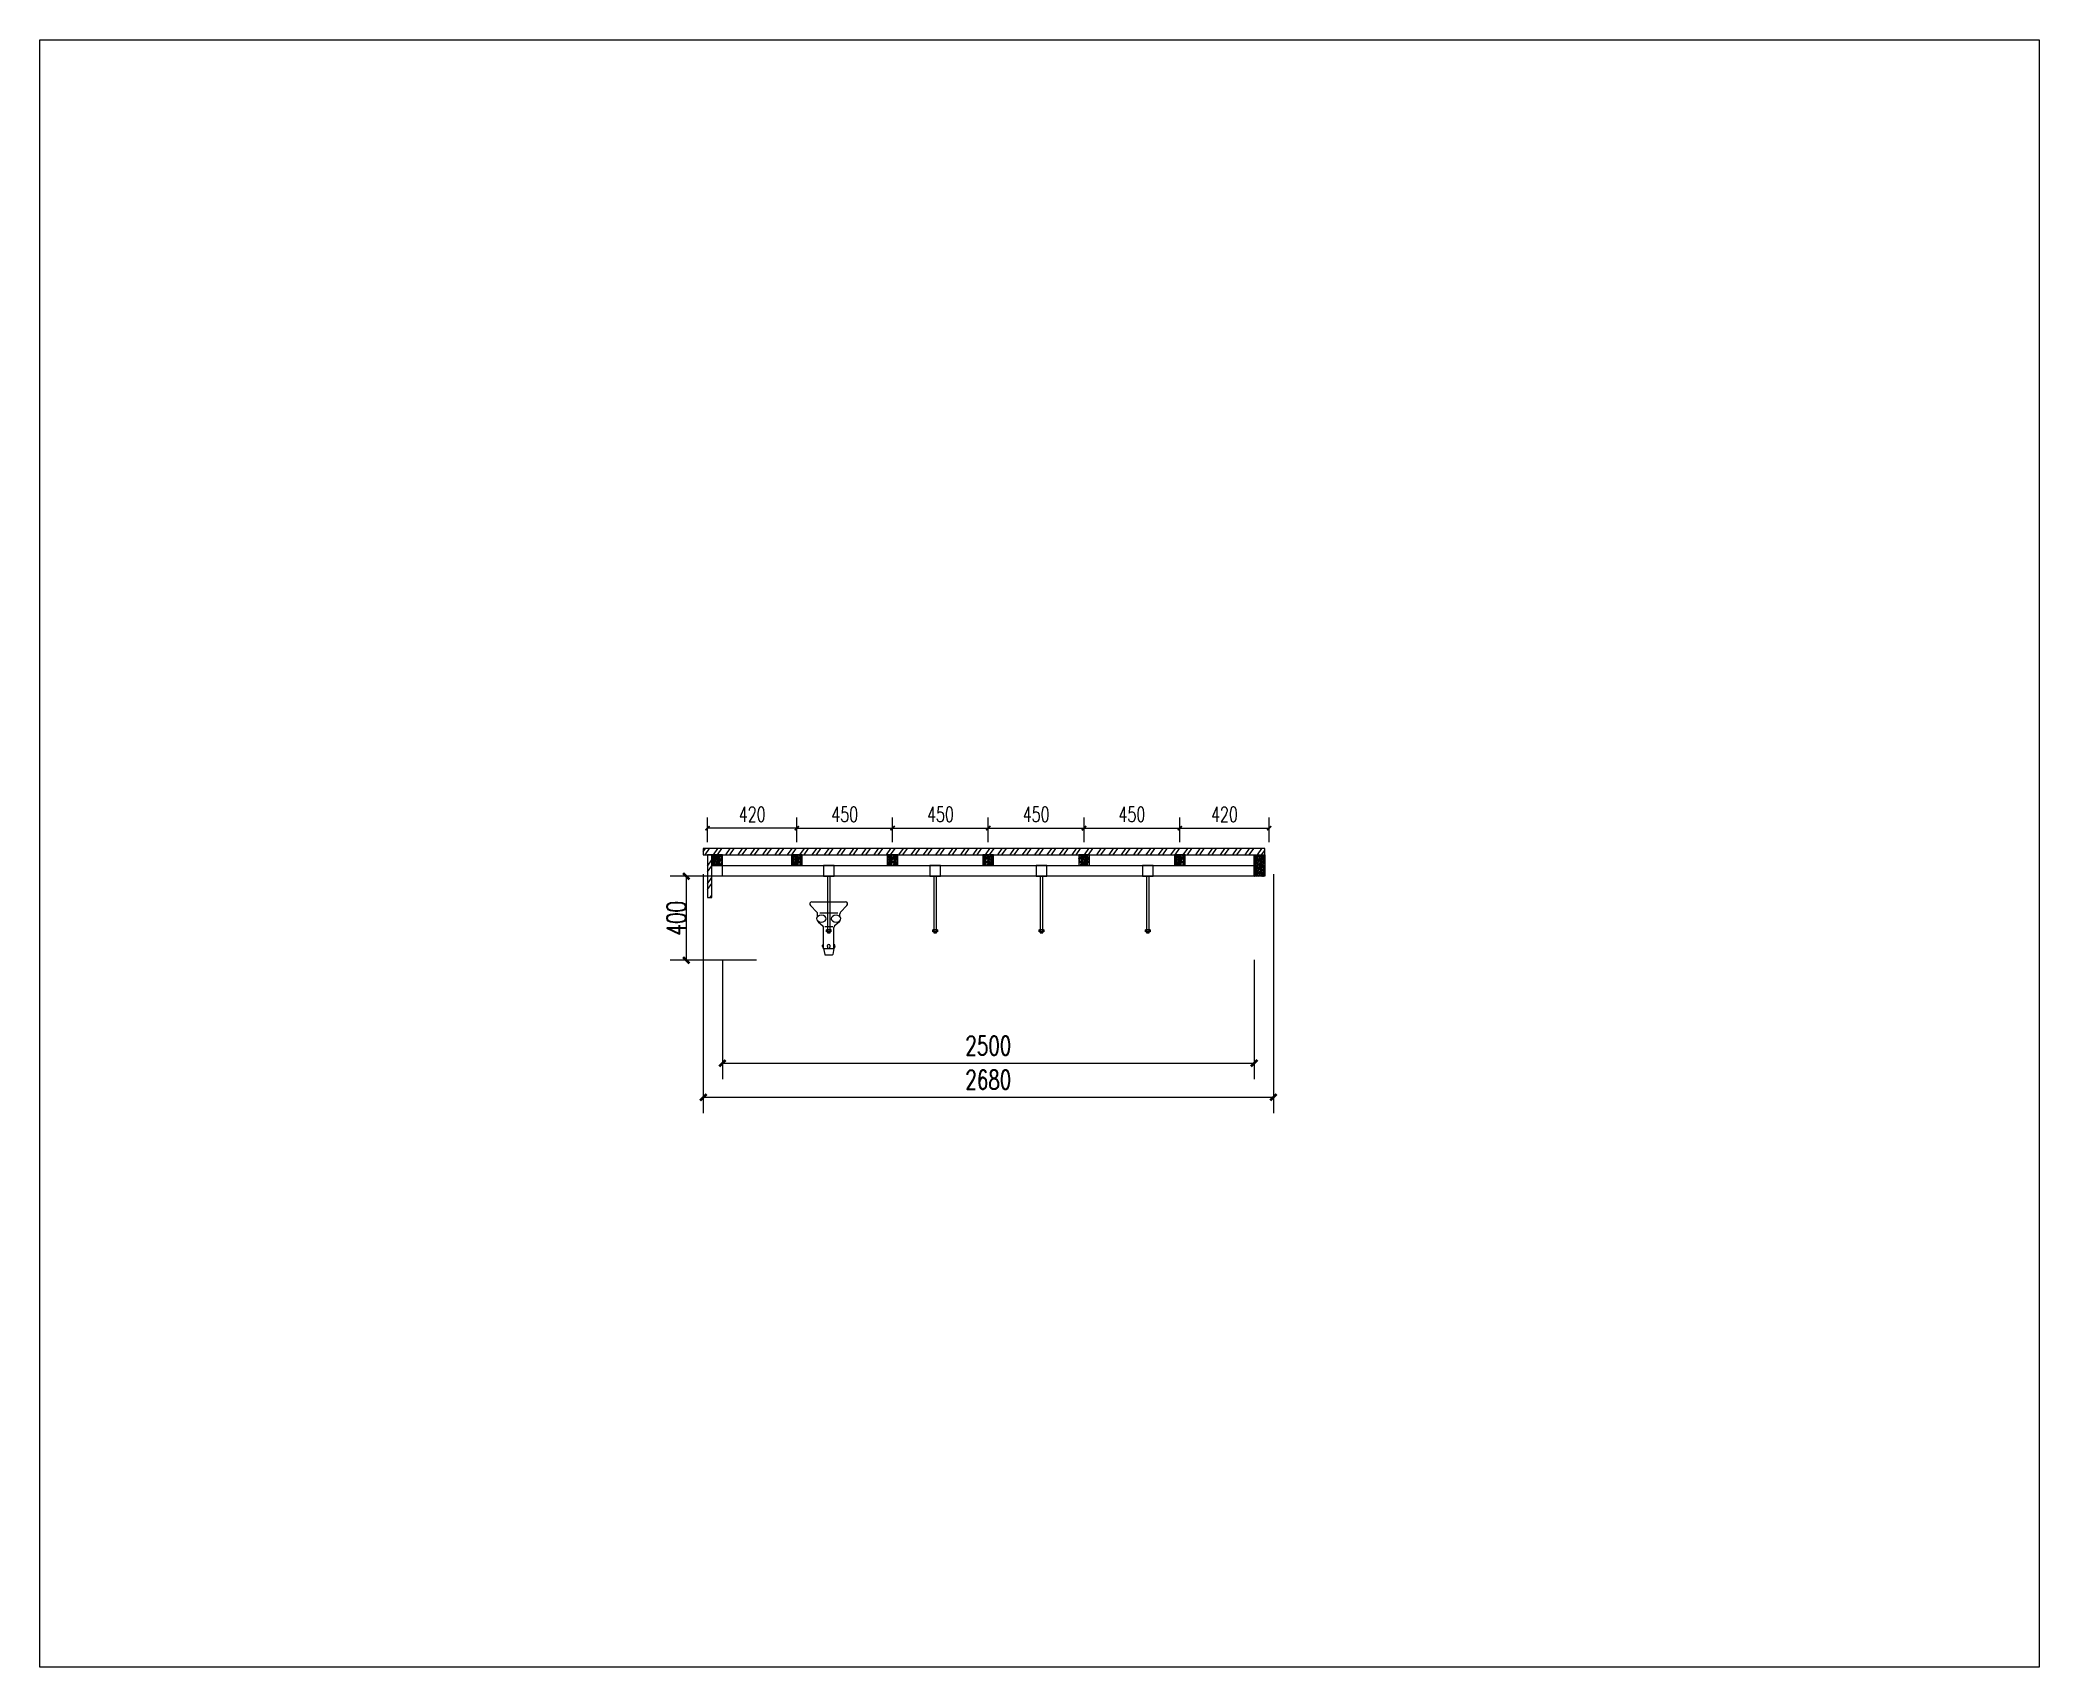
# Model space of a CAD drawing. Header units: millimetres. Extents: x -1822632 to -1305911, y 1206448 to 1536160.
# Drawn here: x -1804420 to -1795022, y 1215718 to 1223365 of the extents above; entities that cross this region are included whole.
import ezdxf

# ---------------------------------------------------------------- set-up
doc = ezdxf.new("R2010")
doc.units = ezdxf.units.MM
doc.header["$LTSCALE"] = 1000
doc.layers.get('0').update_dxf_attribs({"linetype": 'CONTINUOUS'})
doc.layers.get('DEFPOINTS').update_dxf_attribs({"linetype": 'CONTINUOUS'})
for name, color, linetype in [('GJ', 3, 'CONTINUOUS'), ('PUB_DIM', 3, 'CONTINUOUS'), ('W- bollard系船栓', 4, 'CONTINUOUS'), ('W-STEEL_FRAME钢架', 3, 'CONTINUOUS'), ('W-WOOD_STUD木龙骨', 25, 'CONTINUOUS'), ('木地板', 32, 'CONTINUOUS'), ('短销钉', 253, 'CONTINUOUS'), ('螺栓', 146, 'CONTINUOUS'), ('龙骨', 29, 'CONTINUOUS')]:
    doc.layers.add(name, color=color, linetype=linetype)
doc.styles.add('_TCH_DIM_T3', font='SIMPLEX', dxfattribs={"width": 0.705882, "bigfont": 'GBCBIG'})
doc.styles.get("Standard").update_dxf_attribs({"font": 'simplex.shx', "width": 0.7, "bigfont": 'gbcbig.shx'})
doc.styles.add('STANDARD_T3', font='simplex.shx', dxfattribs={"width": 0.7, "bigfont": 'gbcbig.shx'})
doc.dimstyles.new('_TCH_ARCH&&30', dxfattribs={"dimtxt": 89.25, "dimasz": 30, "dimexe": 75, "dimexo": 90, "dimgap": 37.875, "dimtad": 1, "dimdec": 0, "dimzin": 0, "dimdsep": 46, "dimtxsty": '_TCH_DIM_T3', "dimblk": 'ARCHTICK', "dimcen": 0.09, "dimclrt": 7, "dimazin": 2, "dimtfac": 1, "dimtdec": 0, "dimtix": 1, "dimtmove": 2, "dimatfit": 3, "dimfxl": 1, "dimtolj": 1, "dimtzin": 0, "dimarcsym": 0})
doc.dimstyles.new('W&&20', dxfattribs={"dimtxt": 70, "dimasz": 20, "dimexe": 50, "dimexo": 60, "dimgap": 30, "dimtad": 1, "dimdec": 0, "dimzin": 0, "dimdsep": 46, "dimtxsty": 'STANDARD_T3', "dimblk": 'ARCHTICK', "dimcen": 0.09, "dimclrd": 1, "dimclre": 1, "dimclrt": 2, "dimadec": 0, "dimazin": 0, "dimtfac": 1, "dimtdec": 0, "dimtix": 1, "dimtmove": 2, "dimatfit": 3, "dimldrblk": 'ARCHTICK', "dimfxl": 1, "dimtolj": 1, "dimtzin": 0, "dimarcsym": 0})
doc.dimstyles.new('W__30', dxfattribs={"dimtxt": 90, "dimasz": 30, "dimexe": 75, "dimexo": 90, "dimgap": 1.5, "dimtad": 1, "dimdec": 0, "dimzin": 0, "dimdsep": 46, "dimtxsty": 'Standard', "dimblk": 'ARCHTICK', "dimcen": 0.09, "dimclrd": 1, "dimclre": 1, "dimclrt": 2, "dimadec": 0, "dimazin": 0, "dimtfac": 1, "dimtdec": 0, "dimtix": 1, "dimtmove": 2, "dimatfit": 3, "dimldrblk": 'ARCHTICK', "dimfxl": 1, "dimtolj": 1, "dimtzin": 0, "dimarcsym": 0})

msp = doc.modelspace()

# ---------------------------------------------------------------- blocks, each defined once
blk = doc.blocks.new('$FTMT$00000017')
at = {"layer": '短销钉', "lineweight": 13}
for p, q in [((-79, 0), (79, 0)), ((-85.7, -17.4), (-55.8, -49.3)), ((-52.5, -69.4), (-52.5, -56.8)), ((-42.5, -52.3), (42.5, -52.3)), ((52.5, -69.4), (52.5, -56.8)), ((85.7, -17.4), (55.8, -49.3)), ((-48.8, -96.6), (-27.7, -113.7)), ((-24, -219.5), (-24, -121.5)), ((-19.2, -116.7), (19.2, -116.7)), ((24, -219.5), (24, -121.5)), ((48.8, -96.6), (27.7, -113.7)), ((-29, -210.6), (-29, -204.5)), ((-26, -201.5), (-24, -201.5)), ((-24, -219.5), (-18.4, -247.5)), ((-24, -219.5), (24, -219.5)), ((-16, -249.5), (16, -249.5)), ((-6, -210.5), (-6, -205.2)), ((6, -210.5), (6, -205.2)), ((24, -219.5), (18.4, -247.5)), ((26, -201.5), (24, -201.5)), ((29, -210.6), (29, -204.5))]:
    blk.add_line(p, q, dxfattribs=at)
at = {"layer": '短销钉', "lineweight": 13, "ltscale": 0.1}
for p, q in [((-18.4, -247.5), (-18, -249.5)), ((-18, -249.5), (-16, -249.5)), ((16, -249.5), (18, -249.5)), ((18.4, -247.5), (18, -249.5))]:
    blk.add_line(p, q, dxfattribs=at)
at = {"layer": '短销钉', "lineweight": 13}
for centre, radius, start, end in [((-79, -10), 10, 90, 228.00092), ((79, -10), 10, 311.99908, 90), ((-43.5, -79.5), 13.5, 126.56574, 231), ((-62.5, -56.8), 10, 0, 48.00092), ((-42.5, -88.9), 10, 184.14788, 231), ((-34.5, -63.9), 31.4, 236.13806, 303.55692), ((-34.5, -95), 31.4, 56.41658, 122.85309), ((-25.5, -79.5), 13.5, 308.36964, 51.90106), ((25.5, -79.5), 13.5, 128.09894, 231.63036), ((34.5, -63.9), 31.4, 236.43853, 303.86649), ((34.5, -95), 31.3, 57.12872, 123.60194), ((42.5, -88.9), 10, 309, 355.85212), ((43.5, -79.5), 13.5, 309, 53.43426), ((62.5, -56.8), 10, 131.99908, 180), ((-34, -121.5), 10, 0, 51), ((34, -121.5), 10, 129, 180), ((-26, -204.5), 3, 90, 180), ((-16, -247), 2.5, 191.30993, 270), ((-3, -205.2), 3, 115.37693, 180), ((0, -211.5), 10, 64.62307, 115.37693), ((3, -205.2), 3, 0, 64.62307), ((16, -247), 2.5, 270, 348.69007), ((26, -204.5), 3, 0, 90)]:
    blk.add_arc(centre, radius, start, end, dxfattribs=at)
for centre, major_axis, start_param, end_param in [((-23, -210.6), (0, -9), 4.712389, 6.115737), ((0, -210.5), (0, 9), 1.570796, 4.712389)]:
    blk.add_ellipse(centre, major_axis=major_axis, ratio=0.666667, start_param=start_param, end_param=end_param, dxfattribs=at)
at = {"layer": '短销钉', "lineweight": 13, "extrusion": (0, 0, -1)}
blk.add_ellipse((23, -210.6), major_axis=(0, -9), ratio=0.666667, start_param=4.712389, end_param=6.115737, dxfattribs=at)
blk = doc.blocks.new('_ARCHTICK')
at = {"color": 0, "linetype": 'ByBlock', "const_width": 0.4}
blk.add_lwpolyline([(-0.5, -0.5), (0.5, 0.5)], dxfattribs=at)
blk = doc.blocks.new('*D216')
at = {"layer": 'DEFPOINTS', "color": 0, "transparency": 16777216}
for p in [(-1801301.5, 1219535), (-1798621.5, 1219535), (-1798621.5, 1218395.8)]:
    blk.add_point(p, dxfattribs=at)
at = {"layer": 'PUB_DIM', "color": 0, "lineweight": -2, "transparency": 16777216}
for p, q in [((-1801301.5, 1219445), (-1801301.5, 1218320.8)), ((-1798621.5, 1219445), (-1798621.5, 1218320.8)), ((-1801301.5, 1218395.8), (-1798621.5, 1218395.8))]:
    blk.add_line(p, q, dxfattribs=at)
at = {"layer": 'PUB_DIM', "color": 0, "lineweight": -2, "transparency": 16777216, "xscale": 30, "yscale": 30, "zscale": 30, "rotation": 180}
blk.add_blockref('_ARCHTICK', (-1801301.5, 1218395.8), dxfattribs=at)
at = {"layer": 'PUB_DIM', "color": 0, "lineweight": -2, "transparency": 16777216, "xscale": 30, "yscale": 30, "zscale": 30}
blk.add_blockref('_ARCHTICK', (-1798621.5, 1218395.8), dxfattribs=at)
at = {"layer": 'PUB_DIM', "color": 7, "transparency": 16777216, "insert": (-1799961.5, 1218478.3), "char_height": 89.25, "attachment_point": 5, "style": '_TCH_DIM_T3'}
blk.add_mtext('\\A1;2680', dxfattribs=at)
blk = doc.blocks.new('*D217')
at = {"layer": 'DEFPOINTS', "color": 0, "transparency": 16777216}
for p in [(-1801211.5, 1219131.7), (-1798711.5, 1219131.7), (-1798711.5, 1218556.1)]:
    blk.add_point(p, dxfattribs=at)
at = {"layer": 'PUB_DIM', "color": 0, "lineweight": -2, "transparency": 16777216}
for p, q in [((-1801211.5, 1219041.7), (-1801211.5, 1218481.1)), ((-1798711.5, 1219041.7), (-1798711.5, 1218481.1)), ((-1801211.5, 1218556.1), (-1798711.5, 1218556.1))]:
    blk.add_line(p, q, dxfattribs=at)
at = {"layer": 'PUB_DIM', "color": 0, "lineweight": -2, "transparency": 16777216, "xscale": 30, "yscale": 30, "zscale": 30, "rotation": 180}
blk.add_blockref('_ARCHTICK', (-1801211.5, 1218556.1), dxfattribs=at)
at = {"layer": 'PUB_DIM', "color": 0, "lineweight": -2, "transparency": 16777216, "xscale": 30, "yscale": 30, "zscale": 30}
blk.add_blockref('_ARCHTICK', (-1798711.5, 1218556.1), dxfattribs=at)
at = {"layer": 'PUB_DIM', "color": 7, "transparency": 16777216, "insert": (-1799961.5, 1218638.6), "char_height": 89.25, "attachment_point": 5, "style": '_TCH_DIM_T3'}
blk.add_mtext('\\A1;2500', dxfattribs=at)
blk = doc.blocks.new('*U214')
at = {"layer": 'W-WOOD_STUD木龙骨'}
h = blk.add_hatch(dxfattribs=at)
h.set_pattern_fill('木纹01', color=256, scale=10)
h.set_pattern_definition([(0, (1497970.615, -975470.3), (40, 40), [2, -38]), (0, (1497942.615, -975466.3), (40, 40), [4, -36]), (0, (1497968.615, -975464.3), (40, 40), [2, -38]), (0, (1497944.615, -975460.3), (40, 40), [2, -38]), (0, (1497968.615, -975458.3), (40, 40), [2, -38]), (0, (1497946.615, -975456.3), (40, 40), [2, -38]), (0, (1497968.615, -975454.3), (40, 40), [2, -38]), (0, (1497946.615, -975450.3), (40, 40), [2, -22, 2, -14]), (0, (1497946.615, -975446.3), (40, 40), [4, -20, 2, -14]), (0, (1497944.615, -975440.3), (40, 40), [2, -6, 2, -16, 2, -12]), (0, (1497942.615, -975436.3), (40, 40), [2, -8, 4, -26]), (0, (1497968.615, -975434.3), (40, 40), [2, -38]), (0, (1497942.615, -975432.3), (40, 40), [2, -10, 2, -26]), (45, (1497938.615, -975470.302), (4e-15, 40), [5.65684, -50.9117025]), (45, (1497972.615, -975470.302), (4e-15, 40), [11.313708, -45.2548345]), (45, (1497972.615, -975450.302), (4e-15, 40), [2.8284, -53.7401425]), (45, (1497938.615, -975446.302), (4e-15, 40), [8.48528, -48.0832625]), (45, (1497972.615, -975446.302), (4e-15, 40), [14.142136, -42.4264065]), (45, (1497972.615, -975440.302), (4e-15, 40), [8.48528, -48.0832625]), (315, (1497964.615, -975436.302), (40, -9e-15), [2.8284, -53.7401425]), (315, (1497950.615, -975468.302), (40, -9e-15), [5.65684, -50.9117025]), (315, (1497952.615, -975452.302), (40, -9e-15), [5.65684, -50.9117025]), (315, (1497964.615, -975460.302), (40, -9e-15), [5.65684, -50.9117025]), (315, (1497962.615, -975444.302), (40, -9e-15), [5.65684, -50.9117025]), (315, (1497964.615, -975440.302), (40, -9e-15), [8.48528, -48.0832625]), (315, (1497954.615, -975464.302), (40, -9e-15), [8.48528, -48.0832625]), (315, (1497960.615, -975462.302), (40, -9e-15), [8.48528, -48.0832625]), (315, (1497954.615, -975448.302), (40, -9e-15), [8.48528, -48.0832625]), (315, (1497958.615, -975446.302), (40, -9e-15), [8.48528, -48.0832625]), (26.5650512, (1497940.615, -975462.302), (40, 2e-08), [4.4721356, -84.9705832]), (26.5650512, (1497970.615, -975464.302), (40, 2e-08), [17.888544, -71.5541751]), (26.5650512, (1497970.615, -975458.302), (40, 2e-08), [17.888544, -71.5541751]), (26.5650512, (1497970.615, -975454.302), (40, 2e-08), [17.88856, -26.8, 8.9444, -35.8097591]), (26.5650512, (1497974.615, -975448.302), (40, 2e-08), [4.4721356, -84.9705832]), (26.5650512, (1497938.615, -975434.302), (40, 2e-08), [4.4721356, -84.9705832]), (26.5650512, (1497970.615, -975434.302), (40, 2e-08), [8.944272, -80.4984471]), (333.4349488, (1497960.615, -975470.302), (40, -2e-08), [8.944272, -80.4984471]), (333.4349488, (1497946.615, -975460.302), (40, -2e-08), [8.944272, -80.4984471]), (333.4349488, (1497946.615, -975466.302), (40, -2e-08), [4.4721356, -84.9704471]), (333.4349488, (1497948.615, -975456.302), (40, -2e-08), [13.416408, -76.0263111]), (333.4349488, (1497956.615, -975456.302), (40, -2e-08), [8.944272, -80.4984471]), (333.4349488, (1497960.615, -975454.302), (40, -2e-08), [8.944272, -80.4984471]), (333.4349488, (1497948.615, -975450.302), (40, -2e-08), [4.4721356, -84.9704471]), (333.4349488, (1497950.615, -975446.302), (40, -2e-08), [4.4721356, -84.9704471]), (333.4349488, (1497966.615, -975438.302), (40, -2e-08), [4.4721356, -84.9704471]), (333.4349488, (1497964.615, -975452.302), (40, -2e-08), [4.4721356, -84.9704471]), (333.4349488, (1497946.615, -975440.302), (40, -2e-08), [13.416408, -76.0263111]), (333.4349488, (1497944.615, -975436.302), (40, -2e-08), [8.944272, -80.4984471]), (333.4349488, (1497966.615, -975448.302), (40, -2e-08), [4.472, -40.248, 4.472, -40.2507191]), (333.4349488, (1497954.615, -975440.302), (40, -2e-08), [8.944272, -80.4984471]), (333.4349488, (1497956.615, -975436.302), (40, -2e-08), [8.944272, -80.4984471]), (333.4349488, (1497944.615, -975432.302), (40, -2e-08), [8.944272, -80.4984471]), (333.4349488, (1497956.615, -975432.302), (40, -2e-08), [8.944272, -80.4984471])])
h.paths.add_polyline_path([(25, 25), (-25, 25), (-25, -25), (25, -25)])
blk.add_lwpolyline([(25, 25), (-25, 25), (-25, -25), (25, -25)], close=True, dxfattribs=at)
blk = doc.blocks.new('*U215')
at = {"layer": 'W-STEEL_FRAME钢架', "color": 0, "linetype": 'ByBlock', "lineweight": -2, "transparency": 16777216}
for p in [(0, 0), (450, 0), (900, 0), (1350, 0), (1800, 0)]:
    blk.add_blockref('*U214', p, dxfattribs=at)
blk = doc.blocks.new('*D219')
at = {"layer": 'DEFPOINTS', "color": 0, "transparency": 16777216}
for p in [(-1800411.5, 1219660.8), (-1800861.5, 1219535), (-1800411.5, 1219535)]:
    blk.add_point(p, dxfattribs=at)
at = {"layer": 'W-STEEL_FRAME钢架', "color": 1, "lineweight": -2, "transparency": 16777216}
for p, q in [((-1800861.5, 1219595), (-1800861.5, 1219710.8)), ((-1800411.5, 1219595), (-1800411.5, 1219710.8)), ((-1800861.5, 1219660.8), (-1800411.5, 1219660.8))]:
    blk.add_line(p, q, dxfattribs=at)
at = {"layer": 'W-STEEL_FRAME钢架', "color": 1, "lineweight": -2, "transparency": 16777216, "xscale": 20, "yscale": 20, "zscale": 20, "rotation": 180}
blk.add_blockref('_ARCHTICK', (-1800861.5, 1219660.8), dxfattribs=at)
at = {"layer": 'W-STEEL_FRAME钢架', "color": 1, "lineweight": -2, "transparency": 16777216, "xscale": 20, "yscale": 20, "zscale": 20}
blk.add_blockref('_ARCHTICK', (-1800411.5, 1219660.8), dxfattribs=at)
at = {"layer": 'W-STEEL_FRAME钢架', "color": 2, "transparency": 16777216, "insert": (-1800636.5, 1219725.8), "char_height": 70, "attachment_point": 5, "style": 'STANDARD_T3'}
blk.add_mtext('\\A1;450', dxfattribs=at)
blk = doc.blocks.new('*D220')
at = {"layer": 'DEFPOINTS', "color": 0, "transparency": 16777216}
for p in [(-1799961.5, 1219660.8), (-1800411.5, 1219535), (-1799961.5, 1219535)]:
    blk.add_point(p, dxfattribs=at)
at = {"layer": 'W-STEEL_FRAME钢架', "color": 1, "lineweight": -2, "transparency": 16777216}
for p, q in [((-1800411.5, 1219595), (-1800411.5, 1219710.8)), ((-1799961.5, 1219595), (-1799961.5, 1219710.8)), ((-1800411.5, 1219660.8), (-1799961.5, 1219660.8))]:
    blk.add_line(p, q, dxfattribs=at)
at = {"layer": 'W-STEEL_FRAME钢架', "color": 1, "lineweight": -2, "transparency": 16777216, "xscale": 20, "yscale": 20, "zscale": 20, "rotation": 180}
blk.add_blockref('_ARCHTICK', (-1800411.5, 1219660.8), dxfattribs=at)
at = {"layer": 'W-STEEL_FRAME钢架', "color": 1, "lineweight": -2, "transparency": 16777216, "xscale": 20, "yscale": 20, "zscale": 20}
blk.add_blockref('_ARCHTICK', (-1799961.5, 1219660.8), dxfattribs=at)
at = {"layer": 'W-STEEL_FRAME钢架', "color": 2, "transparency": 16777216, "insert": (-1800186.5, 1219725.8), "char_height": 70, "attachment_point": 5, "style": 'STANDARD_T3'}
blk.add_mtext('\\A1;450', dxfattribs=at)
blk = doc.blocks.new('*D221')
at = {"layer": 'DEFPOINTS', "color": 0, "transparency": 16777216}
for p in [(-1799511.5, 1219660.8), (-1799961.5, 1219535), (-1799511.5, 1219535)]:
    blk.add_point(p, dxfattribs=at)
at = {"layer": 'W-STEEL_FRAME钢架', "color": 1, "lineweight": -2, "transparency": 16777216}
for p, q in [((-1799961.5, 1219595), (-1799961.5, 1219710.8)), ((-1799511.5, 1219595), (-1799511.5, 1219710.8)), ((-1799961.5, 1219660.8), (-1799511.5, 1219660.8))]:
    blk.add_line(p, q, dxfattribs=at)
at = {"layer": 'W-STEEL_FRAME钢架', "color": 1, "lineweight": -2, "transparency": 16777216, "xscale": 20, "yscale": 20, "zscale": 20, "rotation": 180}
blk.add_blockref('_ARCHTICK', (-1799961.5, 1219660.8), dxfattribs=at)
at = {"layer": 'W-STEEL_FRAME钢架', "color": 1, "lineweight": -2, "transparency": 16777216, "xscale": 20, "yscale": 20, "zscale": 20}
blk.add_blockref('_ARCHTICK', (-1799511.5, 1219660.8), dxfattribs=at)
at = {"layer": 'W-STEEL_FRAME钢架', "color": 2, "transparency": 16777216, "insert": (-1799736.5, 1219725.8), "char_height": 70, "attachment_point": 5, "style": 'STANDARD_T3'}
blk.add_mtext('\\A1;450', dxfattribs=at)
blk = doc.blocks.new('*D222')
at = {"layer": 'DEFPOINTS', "color": 0, "transparency": 16777216}
for p in [(-1799061.5, 1219660.8), (-1799511.5, 1219535), (-1799061.5, 1219535)]:
    blk.add_point(p, dxfattribs=at)
at = {"layer": 'W-STEEL_FRAME钢架', "color": 1, "lineweight": -2, "transparency": 16777216}
for p, q in [((-1799511.5, 1219595), (-1799511.5, 1219710.8)), ((-1799061.5, 1219595), (-1799061.5, 1219710.8)), ((-1799511.5, 1219660.8), (-1799061.5, 1219660.8))]:
    blk.add_line(p, q, dxfattribs=at)
at = {"layer": 'W-STEEL_FRAME钢架', "color": 1, "lineweight": -2, "transparency": 16777216, "xscale": 20, "yscale": 20, "zscale": 20, "rotation": 180}
blk.add_blockref('_ARCHTICK', (-1799511.5, 1219660.8), dxfattribs=at)
at = {"layer": 'W-STEEL_FRAME钢架', "color": 1, "lineweight": -2, "transparency": 16777216, "xscale": 20, "yscale": 20, "zscale": 20}
blk.add_blockref('_ARCHTICK', (-1799061.5, 1219660.8), dxfattribs=at)
at = {"layer": 'W-STEEL_FRAME钢架', "color": 2, "transparency": 16777216, "insert": (-1799286.5, 1219725.8), "char_height": 70, "attachment_point": 5, "style": 'STANDARD_T3'}
blk.add_mtext('\\A1;450', dxfattribs=at)
blk = doc.blocks.new('*D223')
at = {"layer": 'DEFPOINTS', "color": 0, "transparency": 16777216}
for p in [(-1798641.5, 1219660.8), (-1799061.5, 1219535), (-1798641.5, 1219535)]:
    blk.add_point(p, dxfattribs=at)
at = {"layer": 'W-STEEL_FRAME钢架', "color": 1, "lineweight": -2, "transparency": 16777216}
for p, q in [((-1799061.5, 1219595), (-1799061.5, 1219710.8)), ((-1798641.5, 1219595), (-1798641.5, 1219710.8)), ((-1799061.5, 1219660.8), (-1798641.5, 1219660.8))]:
    blk.add_line(p, q, dxfattribs=at)
at = {"layer": 'W-STEEL_FRAME钢架', "color": 1, "lineweight": -2, "transparency": 16777216, "xscale": 20, "yscale": 20, "zscale": 20, "rotation": 180}
blk.add_blockref('_ARCHTICK', (-1799061.5, 1219660.8), dxfattribs=at)
at = {"layer": 'W-STEEL_FRAME钢架', "color": 1, "lineweight": -2, "transparency": 16777216, "xscale": 20, "yscale": 20, "zscale": 20}
blk.add_blockref('_ARCHTICK', (-1798641.5, 1219660.8), dxfattribs=at)
at = {"layer": 'W-STEEL_FRAME钢架', "color": 2, "transparency": 16777216, "insert": (-1798851.5, 1219725.8), "char_height": 70, "attachment_point": 5, "style": 'STANDARD_T3'}
blk.add_mtext('\\A1;420', dxfattribs=at)
blk = doc.blocks.new('*D224')
at = {"layer": 'DEFPOINTS', "color": 0, "transparency": 16777216}
for p in [(-1801281.5, 1219660.8), (-1801281.5, 1219535), (-1800861.5, 1219535)]:
    blk.add_point(p, dxfattribs=at)
at = {"layer": 'W-STEEL_FRAME钢架', "color": 1, "lineweight": -2, "transparency": 16777216}
for p, q in [((-1801281.5, 1219595), (-1801281.5, 1219710.8)), ((-1800861.5, 1219595), (-1800861.5, 1219710.8)), ((-1800861.5, 1219660.8), (-1801281.5, 1219660.8))]:
    blk.add_line(p, q, dxfattribs=at)
at = {"layer": 'W-STEEL_FRAME钢架', "color": 1, "lineweight": -2, "transparency": 16777216, "xscale": 20, "yscale": 20, "zscale": 20, "rotation": 180}
blk.add_blockref('_ARCHTICK', (-1801281.5, 1219660.8), dxfattribs=at)
at = {"layer": 'W-STEEL_FRAME钢架', "color": 1, "lineweight": -2, "transparency": 16777216, "xscale": 20, "yscale": 20, "zscale": 20}
blk.add_blockref('_ARCHTICK', (-1800861.5, 1219660.8), dxfattribs=at)
at = {"layer": 'W-STEEL_FRAME钢架', "color": 2, "transparency": 16777216, "insert": (-1801071.5, 1219725.8), "char_height": 70, "attachment_point": 5, "style": 'STANDARD_T3'}
blk.add_mtext('\\A1;420', dxfattribs=at)
blk = doc.blocks.new('*D218')
at = {"layer": 'DEFPOINTS', "color": 0, "transparency": 16777216}
for p in [(-1801011.5, 1219435), (-1801381.3, 1219040), (-1800961.5, 1219040)]:
    blk.add_point(p, dxfattribs=at)
at = {"layer": 'PUB_DIM', "color": 1, "lineweight": -2, "transparency": 16777216}
for p, q in [((-1801101.5, 1219435), (-1801456.3, 1219435)), ((-1801381.3, 1219435), (-1801381.3, 1219040)), ((-1801051.5, 1219040), (-1801456.3, 1219040))]:
    blk.add_line(p, q, dxfattribs=at)
at = {"layer": 'PUB_DIM', "color": 1, "lineweight": -2, "transparency": 16777216, "xscale": 30, "yscale": 30, "zscale": 30}
for p, rotation in [((-1801381.3, 1219435), 90), ((-1801381.3, 1219040), 270)]:
    blk.add_blockref('_ARCHTICK', p, dxfattribs=dict(at, rotation=rotation))
at = {"layer": 'PUB_DIM', "color": 2, "transparency": 16777216, "insert": (-1801427.8, 1219237.5), "char_height": 90, "attachment_point": 5, "rotation": 90}
blk.add_mtext('\\A1;400', dxfattribs=at)

# ---------------------------------------------------------------- dimensions: what is measured, and where the dimension line sits
at = {"layer": 'PUB_DIM'}
for p1, p2, distance, picture, middle in [((-1801301.524, 1219535.018), (-1798621.524, 1219535.018), -1139.204, '*D216', (-1799961.524, 1218478.314)), ((-1801211.524, 1219131.683), (-1798711.524, 1219131.683), -575.564, '*D217', (-1799961.524, 1218638.619))]:
    dim = msp.add_aligned_dim(p1=p1, p2=p2, distance=distance, dimstyle='_TCH_ARCH&&30', dxfattribs=at)
    dim.commit()
    dim.dimension.update_dxf_attribs({"geometry": picture, "text_midpoint": middle})
dim = msp.add_linear_dim(base=(-1801381.317, 1219040.018), p1=(-1801011.524, 1219435.018), p2=(-1800961.524, 1219040.018), angle=90, text='400', dimstyle='W__30', dxfattribs=at)
dim.commit()
dim.dimension.update_dxf_attribs({"geometry": '*D218', "text_midpoint": (-1801427.817, 1219237.518)})
at = {"layer": 'W-STEEL_FRAME钢架'}
for base, p1, p2, picture, middle in [((-1801281.524, 1219660.799), (-1800861.524, 1219535.018), (-1801281.524, 1219535.018), '*D224', (-1801071.524, 1219725.799)), ((-1800411.524, 1219660.799), (-1800861.524, 1219535.018), (-1800411.524, 1219535.018), '*D219', (-1800636.524, 1219725.799)), ((-1799961.524, 1219660.799), (-1800411.524, 1219535.018), (-1799961.524, 1219535.018), '*D220', (-1800186.524, 1219725.799)), ((-1799511.524, 1219660.799), (-1799961.524, 1219535.018), (-1799511.524, 1219535.018), '*D221', (-1799736.524, 1219725.799)), ((-1799061.524, 1219660.799), (-1799511.524, 1219535.018), (-1799061.524, 1219535.018), '*D222', (-1799286.524, 1219725.799)), ((-1798641.524, 1219660.799), (-1799061.524, 1219535.018), (-1798641.524, 1219535.018), '*D223', (-1798851.524, 1219725.799))]:
    dim = msp.add_linear_dim(base=base, p1=p1, p2=p2, dimstyle='W&&20', dxfattribs=at)
    dim.commit()
    dim.dimension.update_dxf_attribs({"geometry": picture, "text_midpoint": middle})

# ---------------------------------------------------------------- hatches: boundary and pattern name
at = {"layer": 'W-WOOD_STUD木龙骨'}
h = msp.add_hatch(dxfattribs=at)
h.set_pattern_fill('木纹01', color=256, scale=10)
h.set_pattern_definition([(0, (-302919.91, 244039.716), (40, 40), [2, -38]), (0, (-302947.91, 244043.716), (40, 40), [4, -36]), (0, (-302921.91, 244045.716), (40, 40), [2, -38]), (0, (-302945.91, 244049.716), (40, 40), [2, -38]), (0, (-302921.91, 244051.716), (40, 40), [2, -38]), (0, (-302943.91, 244053.716), (40, 40), [2, -38]), (0, (-302921.91, 244055.716), (40, 40), [2, -38]), (0, (-302943.91, 244059.716), (40, 40), [2, -22, 2, -14]), (0, (-302943.91, 244063.716), (40, 40), [4, -20, 2, -14]), (0, (-302945.91, 244069.716), (40, 40), [2, -6, 2, -16, 2, -12]), (0, (-302947.91, 244073.716), (40, 40), [2, -8, 4, -26]), (0, (-302921.91, 244075.716), (40, 40), [2, -38]), (0, (-302947.91, 244077.716), (40, 40), [2, -10, 2, -26]), (45, (-302951.91, 244039.716), (4e-15, 40), [5.65684, -50.9117025]), (45, (-302917.91, 244039.716), (4e-15, 40), [11.313708, -45.2548345]), (45, (-302917.91, 244059.716), (4e-15, 40), [2.8284, -53.7401425]), (45, (-302951.91, 244063.716), (4e-15, 40), [8.48528, -48.0832625]), (45, (-302917.91, 244063.716), (4e-15, 40), [14.142136, -42.4264065]), (45, (-302917.91, 244069.716), (4e-15, 40), [8.48528, -48.0832625]), (315, (-302925.91, 244073.716), (40, -9e-15), [2.8284, -53.7401425]), (315, (-302939.91, 244041.716), (40, -9e-15), [5.65684, -50.9117025]), (315, (-302937.91, 244057.716), (40, -9e-15), [5.65684, -50.9117025]), (315, (-302925.91, 244049.716), (40, -9e-15), [5.65684, -50.9117025]), (315, (-302927.91, 244065.716), (40, -9e-15), [5.65684, -50.9117025]), (315, (-302925.91, 244069.716), (40, -9e-15), [8.48528, -48.0832625]), (315, (-302935.91, 244045.716), (40, -9e-15), [8.48528, -48.0832625]), (315, (-302929.91, 244047.716), (40, -9e-15), [8.48528, -48.0832625]), (315, (-302935.91, 244061.716), (40, -9e-15), [8.48528, -48.0832625]), (315, (-302931.91, 244063.716), (40, -9e-15), [8.48528, -48.0832625]), (26.5650512, (-302949.909, 244047.716), (40, 2e-08), [4.4721356, -84.9705832]), (26.5650512, (-302919.909, 244045.716), (40, 2e-08), [17.888544, -71.5541751]), (26.5650512, (-302919.909, 244051.716), (40, 2e-08), [17.888544, -71.5541751]), (26.5650512, (-302919.909, 244055.716), (40, 2e-08), [17.88856, -26.8, 8.9444, -35.8097591]), (26.5650512, (-302915.909, 244061.716), (40, 2e-08), [4.4721356, -84.9705832]), (26.5650512, (-302951.909, 244075.716), (40, 2e-08), [4.4721356, -84.9705832]), (26.5650512, (-302919.909, 244075.716), (40, 2e-08), [8.944272, -80.4984471]), (333.4349488, (-302929.909, 244039.716), (40, -2e-08), [8.944272, -80.4984471]), (333.4349488, (-302943.909, 244049.716), (40, -2e-08), [8.944272, -80.4984471]), (333.4349488, (-302943.909, 244043.716), (40, -2e-08), [4.4721356, -84.9704471]), (333.4349488, (-302941.909, 244053.716), (40, -2e-08), [13.416408, -76.0263111]), (333.4349488, (-302933.909, 244053.716), (40, -2e-08), [8.944272, -80.4984471]), (333.4349488, (-302929.909, 244055.716), (40, -2e-08), [8.944272, -80.4984471]), (333.4349488, (-302941.909, 244059.716), (40, -2e-08), [4.4721356, -84.9704471]), (333.4349488, (-302939.909, 244063.716), (40, -2e-08), [4.4721356, -84.9704471]), (333.4349488, (-302923.909, 244071.716), (40, -2e-08), [4.4721356, -84.9704471]), (333.4349488, (-302925.909, 244057.716), (40, -2e-08), [4.4721356, -84.9704471]), (333.4349488, (-302943.909, 244069.716), (40, -2e-08), [13.416408, -76.0263111]), (333.4349488, (-302945.909, 244073.716), (40, -2e-08), [8.944272, -80.4984471]), (333.4349488, (-302923.909, 244061.716), (40, -2e-08), [4.472, -40.248, 4.472, -40.2507191]), (333.4349488, (-302935.909, 244069.716), (40, -2e-08), [8.944272, -80.4984471]), (333.4349488, (-302933.909, 244073.716), (40, -2e-08), [8.944272, -80.4984471]), (333.4349488, (-302945.909, 244077.716), (40, -2e-08), [8.944272, -80.4984471]), (333.4349488, (-302933.909, 244077.716), (40, -2e-08), [8.944272, -80.4984471])])
h.paths.add_polyline_path([(-1801211.524, 1219535.018), (-1801261.524, 1219535.018), (-1801261.524, 1219485.018), (-1801211.524, 1219485.018)])
h = msp.add_hatch(dxfattribs=at)
h.set_pattern_fill('木纹01', color=256, scale=10)
h.set_pattern_definition([(0, (-324429.41, 353719.106), (40, 40), [2, -38]), (0, (-324457.41, 353723.106), (40, 40), [4, -36]), (0, (-324431.41, 353725.106), (40, 40), [2, -38]), (0, (-324455.41, 353729.106), (40, 40), [2, -38]), (0, (-324431.41, 353731.106), (40, 40), [2, -38]), (0, (-324453.41, 353733.106), (40, 40), [2, -38]), (0, (-324431.41, 353735.106), (40, 40), [2, -38]), (0, (-324453.41, 353739.106), (40, 40), [2, -22, 2, -14]), (0, (-324453.41, 353743.106), (40, 40), [4, -20, 2, -14]), (0, (-324455.41, 353749.106), (40, 40), [2, -6, 2, -16, 2, -12]), (0, (-324457.41, 353753.106), (40, 40), [2, -8, 4, -26]), (0, (-324431.41, 353755.106), (40, 40), [2, -38]), (0, (-324457.41, 353757.106), (40, 40), [2, -10, 2, -26]), (45, (-324461.41, 353719.106), (4e-15, 40), [5.65684, -50.9117025]), (45, (-324427.41, 353719.106), (4e-15, 40), [11.313708, -45.2548345]), (45, (-324427.41, 353739.106), (4e-15, 40), [2.8284, -53.7401425]), (45, (-324461.41, 353743.106), (4e-15, 40), [8.48528, -48.0832625]), (45, (-324427.41, 353743.106), (4e-15, 40), [14.142136, -42.4264065]), (45, (-324427.41, 353749.106), (4e-15, 40), [8.48528, -48.0832625]), (315, (-324435.41, 353753.106), (40, -9e-15), [2.8284, -53.7401425]), (315, (-324449.41, 353721.106), (40, -9e-15), [5.65684, -50.9117025]), (315, (-324447.41, 353737.106), (40, -9e-15), [5.65684, -50.9117025]), (315, (-324435.41, 353729.106), (40, -9e-15), [5.65684, -50.9117025]), (315, (-324437.41, 353745.106), (40, -9e-15), [5.65684, -50.9117025]), (315, (-324435.41, 353749.106), (40, -9e-15), [8.48528, -48.0832625]), (315, (-324445.41, 353725.106), (40, -9e-15), [8.48528, -48.0832625]), (315, (-324439.41, 353727.106), (40, -9e-15), [8.48528, -48.0832625]), (315, (-324445.41, 353741.106), (40, -9e-15), [8.48528, -48.0832625]), (315, (-324441.41, 353743.106), (40, -9e-15), [8.48528, -48.0832625]), (26.5650512, (-324459.41, 353727.106), (40, 2e-08), [4.4721356, -84.9705832]), (26.5650512, (-324429.41, 353725.106), (40, 2e-08), [17.888544, -71.5541751]), (26.5650512, (-324429.41, 353731.106), (40, 2e-08), [17.888544, -71.5541751]), (26.5650512, (-324429.41, 353735.106), (40, 2e-08), [17.88856, -26.8, 8.9444, -35.8097591]), (26.5650512, (-324425.41, 353741.106), (40, 2e-08), [4.4721356, -84.9705832]), (26.5650512, (-324461.41, 353755.106), (40, 2e-08), [4.4721356, -84.9705832]), (26.5650512, (-324429.41, 353755.106), (40, 2e-08), [8.944272, -80.4984471]), (333.4349488, (-324439.41, 353719.106), (40, -2e-08), [8.944272, -80.4984471]), (333.4349488, (-324453.41, 353729.106), (40, -2e-08), [8.944272, -80.4984471]), (333.4349488, (-324453.41, 353723.106), (40, -2e-08), [4.4721356, -84.9704471]), (333.4349488, (-324451.41, 353733.106), (40, -2e-08), [13.416408, -76.0263111]), (333.4349488, (-324443.41, 353733.106), (40, -2e-08), [8.944272, -80.4984471]), (333.4349488, (-324439.41, 353735.106), (40, -2e-08), [8.944272, -80.4984471]), (333.4349488, (-324451.41, 353739.106), (40, -2e-08), [4.4721356, -84.9704471]), (333.4349488, (-324449.41, 353743.106), (40, -2e-08), [4.4721356, -84.9704471]), (333.4349488, (-324433.41, 353751.106), (40, -2e-08), [4.4721356, -84.9704471]), (333.4349488, (-324435.41, 353737.106), (40, -2e-08), [4.4721356, -84.9704471]), (333.4349488, (-324453.41, 353749.106), (40, -2e-08), [13.416408, -76.0263111]), (333.4349488, (-324455.41, 353753.106), (40, -2e-08), [8.944272, -80.4984471]), (333.4349488, (-324433.41, 353741.106), (40, -2e-08), [4.472, -40.248, 4.472, -40.2507191]), (333.4349488, (-324445.41, 353749.106), (40, -2e-08), [8.944272, -80.4984471]), (333.4349488, (-324443.41, 353753.106), (40, -2e-08), [8.944272, -80.4984471]), (333.4349488, (-324455.41, 353757.106), (40, -2e-08), [8.944272, -80.4984471]), (333.4349488, (-324443.41, 353757.106), (40, -2e-08), [8.944272, -80.4984471])])
h.paths.add_polyline_path([(-1798711.524, 1219535.018), (-1798661.524, 1219535.018), (-1798661.524, 1219435.018), (-1798711.524, 1219435.018)])
at = {"layer": '木地板'}
h = msp.add_hatch(dxfattribs=at)
h.set_pattern_fill('ANSI32', color=256, scale=10, angle=10)
h.set_pattern_definition([(55, (-1962336.295, 1167090.43), (-39.012116, 27.316578), []), (55, (-1962314.186, 1167094.33), (-39.012116, 27.316578), [])])
h.paths.add_polyline_path([(-1801301.524, 1219535.018), (-1798661.524, 1219535.018), (-1798661.524, 1219565.018), (-1801301.524, 1219565.018)])
h = msp.add_hatch(dxfattribs=at)
h.set_pattern_fill('ANSI32', color=256, scale=10, angle=10)
h.set_pattern_definition([(55, (-300345.91, 244039.716), (-39.0121161, 27.3165778), []), (55, (-300323.8, 244043.615), (-39.0121161, 27.3165778), [])])
h.paths.add_polyline_path([(-1801261.524, 1219535.018), (-1801281.524, 1219535.018), (-1801281.524, 1219335.018), (-1801261.524, 1219335.018)])

# ---------------------------------------------------------------- linework, layer by layer
at = {"layer": 'W- bollard系船栓'}
msp.add_lwpolyline([(-1804419.544, 1223365.433), (-1795022.159, 1223365.433), (-1795022.159, 1215717.812), (-1804419.544, 1215717.812)], close=True, dxfattribs=at)
at = {"layer": 'W-STEEL_FRAME钢架'}
for points in [[(-1798711.524, 1219435.018), (-1801211.524, 1219435.018), (-1801211.524, 1219485.018), (-1798711.524, 1219485.018)], [(-1800736.524, 1219435.018), (-1800686.524, 1219435.018), (-1800686.524, 1219485.018), (-1800736.524, 1219485.018)], [(-1800236.524, 1219435.018), (-1800186.524, 1219435.018), (-1800186.524, 1219485.018), (-1800236.524, 1219485.018)], [(-1799736.524, 1219435.018), (-1799686.524, 1219435.018), (-1799686.524, 1219485.018), (-1799736.524, 1219485.018)], [(-1799236.524, 1219435.018), (-1799186.524, 1219435.018), (-1799186.524, 1219485.018), (-1799236.524, 1219485.018)]]:
    msp.add_lwpolyline(points, close=True, dxfattribs=at)
at = {"layer": 'W-WOOD_STUD木龙骨'}
msp.add_lwpolyline([(-1801211.524, 1219535.018), (-1801261.524, 1219535.018), (-1801261.524, 1219485.018), (-1801211.524, 1219485.018)], close=True, dxfattribs=at)
at = {"layer": '木地板'}
for points in [[(-1801301.524, 1219535.018), (-1798661.524, 1219535.018), (-1798661.524, 1219565.018), (-1801301.524, 1219565.018)], [(-1801261.524, 1219535.018), (-1801281.524, 1219535.018), (-1801281.524, 1219335.018), (-1801261.524, 1219335.018)], [(-1798711.524, 1219535.018), (-1798661.524, 1219535.018), (-1798661.524, 1219435.018), (-1798711.524, 1219435.018)]]:
    msp.add_lwpolyline(points, close=True, dxfattribs=at)
at = {"layer": '螺栓', "color": 156}
for points in [[(-1800717.524, 1219435.018), (-1800717.524, 1219168.018), (-1800705.524, 1219168.018), (-1800705.524, 1219435.018)], [(-1800217.524, 1219435.018), (-1800217.524, 1219168.018), (-1800205.524, 1219168.018), (-1800205.524, 1219435.018)], [(-1799717.524, 1219435.018), (-1799717.524, 1219168.018), (-1799705.524, 1219168.018), (-1799705.524, 1219435.018)], [(-1799217.524, 1219435.018), (-1799217.524, 1219168.018), (-1799205.524, 1219168.018), (-1799205.524, 1219435.018)]]:
    msp.add_lwpolyline(points, dxfattribs=at)
for points in [[(-1800722.024, 1219183.018), (-1800701.024, 1219183.018), (-1800701.024, 1219173.018), (-1800722.024, 1219173.018)], [(-1800720.524, 1219185.018), (-1800702.524, 1219185.018), (-1800702.524, 1219183.018), (-1800720.524, 1219183.018)], [(-1800717.024, 1219183.018), (-1800706.024, 1219183.018), (-1800706.024, 1219173.018), (-1800717.024, 1219173.018)], [(-1800222.024, 1219183.018), (-1800201.024, 1219183.018), (-1800201.024, 1219173.018), (-1800222.024, 1219173.018)], [(-1800220.524, 1219185.018), (-1800202.524, 1219185.018), (-1800202.524, 1219183.018), (-1800220.524, 1219183.018)], [(-1800217.024, 1219183.018), (-1800206.024, 1219183.018), (-1800206.024, 1219173.018), (-1800217.024, 1219173.018)], [(-1799722.024, 1219183.018), (-1799701.024, 1219183.018), (-1799701.024, 1219173.018), (-1799722.024, 1219173.018)], [(-1799720.524, 1219185.018), (-1799702.524, 1219185.018), (-1799702.524, 1219183.018), (-1799720.524, 1219183.018)], [(-1799717.024, 1219183.018), (-1799706.024, 1219183.018), (-1799706.024, 1219173.018), (-1799717.024, 1219173.018)], [(-1799222.024, 1219183.018), (-1799201.024, 1219183.018), (-1799201.024, 1219173.018), (-1799222.024, 1219173.018)], [(-1799220.524, 1219185.018), (-1799202.524, 1219185.018), (-1799202.524, 1219183.018), (-1799220.524, 1219183.018)], [(-1799217.024, 1219183.018), (-1799206.024, 1219183.018), (-1799206.024, 1219173.018), (-1799217.024, 1219173.018)]]:
    msp.add_lwpolyline(points, close=True, dxfattribs=at)
at = {"layer": '龙骨'}
for p, q in [((-1800717.524, 1219435.018), (-1800705.524, 1219435.018)), ((-1800217.524, 1219435.018), (-1800205.524, 1219435.018)), ((-1799717.524, 1219435.018), (-1799705.524, 1219435.018)), ((-1799217.524, 1219435.018), (-1799205.524, 1219435.018))]:
    msp.add_line(p, q, dxfattribs=at)

# ---------------------------------------------------------------- block references
at = {"layer": 'GJ'}
msp.add_blockref('$FTMT$00000017', (-1800711.524, 1219314.768, 0), dxfattribs=at)
at = {"layer": 'W-STEEL_FRAME钢架'}
msp.add_blockref('*U215', (-1800861.524, 1219510.018), dxfattribs=at)

msp.set_redraw_order([(e.dxf.handle, doc.entitydb.next_handle()) for e in msp.query("TEXT MTEXT ATTDEF DIMENSION ARC_DIMENSION")])  # texts and dimensions are drawn at this point

doc.saveas('drawing.dxf')
